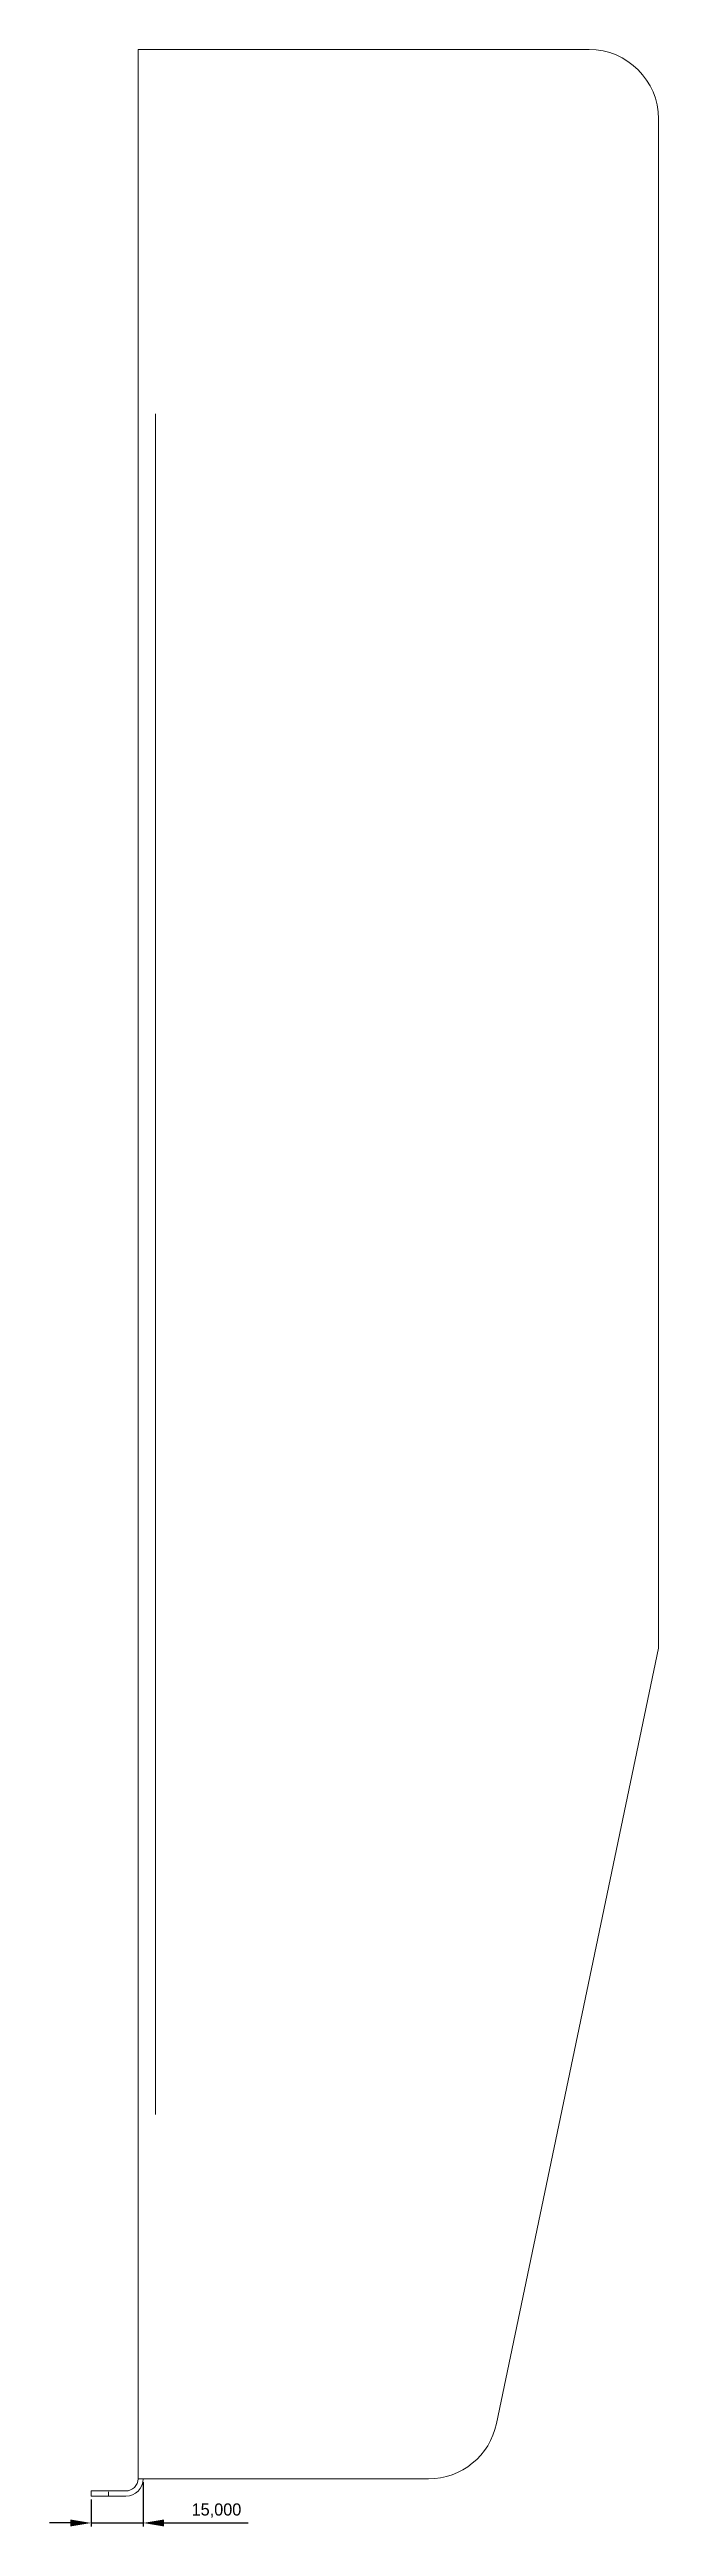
# Model space of a CAD drawing. Header units: millimetres. Extents: x 2480 to 5623, y 2143 to 3938.
# Drawn here: x 4525 to 4701, y 2615 to 3329 of the extents above; entities that cross this region are included whole.
import ezdxf

# ---------------------------------------------------------------- set-up
doc = ezdxf.new("R2010")
doc.units = ezdxf.units.MM
doc.header["$PDSIZE"] = -1
doc.dimstyles.new('ISO-25', dxfattribs={"dimtxt": 2.5, "dimasz": 2.5, "dimexe": 1.25, "dimexo": 0.625, "dimtad": 1, "dimtxsty": 'Standard', "dimcen": 2.5, "dimadec": 0, "dimazin": 0, "dimtfac": 1, "dimtmove": 0, "dimatfit": 3, "dimfxl": 1, "dimarcsym": 0})

msp = doc.modelspace()

# ---------------------------------------------------------------- blocks, each defined once
blk = doc.blocks.new('*D1')
at = {"color": 0, "lineweight": -2}
for p, q in [((4552.48, 2627.79), (4552.48, 2615.05)), ((4537.48, 2622.79), (4537.48, 2615.05)), ((4531.48, 2616.05), (4525.48, 2616.05)), ((4537.48, 2616.05), (4552.48, 2616.05)), ((4558.48, 2616.05), (4582.7, 2616.05))]:
    blk.add_line(p, q, dxfattribs=at)
at = {"color": 0}
for points in [[(4531.48, 2617.05), (4531.48, 2615.05), (4537.48, 2616.05)], [(4558.48, 2617.05), (4558.48, 2615.05), (4552.48, 2616.05)]]:
    blk.add_solid(points, dxfattribs=at)
at = {"layer": 'Defpoints', "color": 0}
for p in [(4552.48, 2628.79), (4537.48, 2623.79), (4552.48, 2616.05)]:
    blk.add_point(p, dxfattribs=at)
at = {"color": 0, "insert": (4573.59, 2619.62), "char_height": 3.5, "attachment_point": 5}
blk.add_mtext('15,000', dxfattribs=at)

# ---------------------------------------------------------------- dimensions: what is measured, and where the dimension line sits
dim = msp.add_linear_dim(base=(4552.4804, 2616.0495), p1=(4537.4804, 2623.7909), p2=(4552.4804, 2628.7909), dimstyle='ISO-25', override={"dimtxt": 3.5, "dimasz": 6, "dimexe": 1, "dimexo": 1, "dimgap": 1.524, "dimtih": 1, "dimtoh": 1, "dimdec": 3, "dimzin": 0, "dimadec": 2, "dimtdec": 3, "dimtzin": 0})
dim.commit()
dim.dimension.update_dxf_attribs({"geometry": '*D1', "text_midpoint": (4573.5878, 2619.6151)})

# ---------------------------------------------------------------- linework, layer by layer
at = {"color": 7, "linetype": 'Continuous', "lineweight": 15}
for p, q in [((4550.9804, 3328.7909), (4550.9804, 2628.7909)), ((4680.9804, 3328.7909), (4555.9804, 3328.7909)), ((4700.9804, 2868.1212), (4700.9804, 3308.7909)), ((4654.2984, 2644.7004), (4700.9804, 2868.1212)), ((4555.9804, 2628.7909), (4634.7212, 2628.7909)), ((4537.4804, 2623.7909), (4537.4804, 2625.2909)), ((4547.4804, 2625.2909), (4542.4804, 2625.2909)), ((4542.4804, 2623.7909), (4547.4804, 2623.7909))]:
    msp.add_line(p, q, dxfattribs=at)
at = {"color": 8, "linetype": 'Continuous', "lineweight": 15}
for p, q in [((4555.9804, 3223.7909), (4555.9804, 2733.7909)), ((4542.4804, 2624.0159), (4542.4804, 2625.0659))]:
    msp.add_line(p, q, dxfattribs=at)
at = {"color": 7, "linetype": 'Continuous', "lineweight": 15}
for centre, radius, start, end in [((4680.9804, 3308.7909), 20, 0, 90), ((4634.7212, 2648.7909), 20, 270, 348.198286), ((4547.4804, 2628.7909), 5, 270, 0), ((4547.4804, 2628.7909), 3.5, 270, 0)]:
    msp.add_arc(centre, radius, start, end, dxfattribs=at)
for points, knots in [([(4555.9804, 3328.7909), (4555.3912, 3328.7909), (4554.7555, 3328.7909), (4553.8322, 3328.7909), (4553.5302, 3328.7909), (4552.9586, 3328.7909), (4552.689, 3328.7909), (4552.2008, 3328.7909), (4551.9823, 3328.7909), (4551.6086, 3328.7909), (4551.4533, 3328.7909), (4551.0878, 3328.7909), (4550.9804, 3328.7909), (4550.9804, 3328.7909)], [0, 0, 0, 0, 0.25, 0.25, 0.375, 0.375, 0.5, 0.5, 0.625, 0.625, 0.75, 0.75, 1, 1, 1, 1]), ([(4550.9804, 2628.7909), (4550.9804, 2628.7909), (4551.0878, 2628.7909), (4551.4533, 2628.7909), (4551.6086, 2628.7909), (4551.9823, 2628.7909), (4552.2008, 2628.7909), (4552.689, 2628.7909), (4552.9586, 2628.7909), (4553.5302, 2628.7909), (4553.8322, 2628.7909), (4554.7555, 2628.7909), (4555.3912, 2628.7909), (4555.9804, 2628.7909)], [0, 0, 0, 0, 0.25, 0.25, 0.375, 0.375, 0.5, 0.5, 0.625, 0.625, 0.75, 0.75, 1, 1, 1, 1]), ([(4537.4804, 2625.2909), (4537.4804, 2625.2909), (4537.6159, 2625.2909), (4538.1286, 2625.2909), (4538.5065, 2625.2909), (4539.4394, 2625.2909), (4539.9935, 2625.2909), (4541.1917, 2625.2909), (4541.836, 2625.2909), (4542.4804, 2625.2909)], [0, 0, 0, 0, 0.25, 0.25, 0.5, 0.5, 0.75, 0.75, 1, 1, 1, 1]), ([(4542.4804, 2623.7909), (4541.836, 2623.7909), (4541.1917, 2623.7909), (4539.9936, 2623.7909), (4539.4395, 2623.7909), (4538.5066, 2623.7909), (4538.1292, 2623.7909), (4537.6155, 2623.7909), (4537.4804, 2623.7909), (4537.4804, 2623.7909)], [0, 0, 0, 0, 0.25, 0.25, 0.5, 0.5, 0.75, 0.75, 1, 1, 1, 1])]:
    msp.add_open_spline(points, degree=3, knots=knots, dxfattribs=at)

msp.set_redraw_order([(e.dxf.handle, doc.entitydb.next_handle()) for e in msp.query("TEXT MTEXT ATTDEF DIMENSION ARC_DIMENSION")])  # texts and dimensions are drawn at this point

doc.saveas('drawing.dxf')
